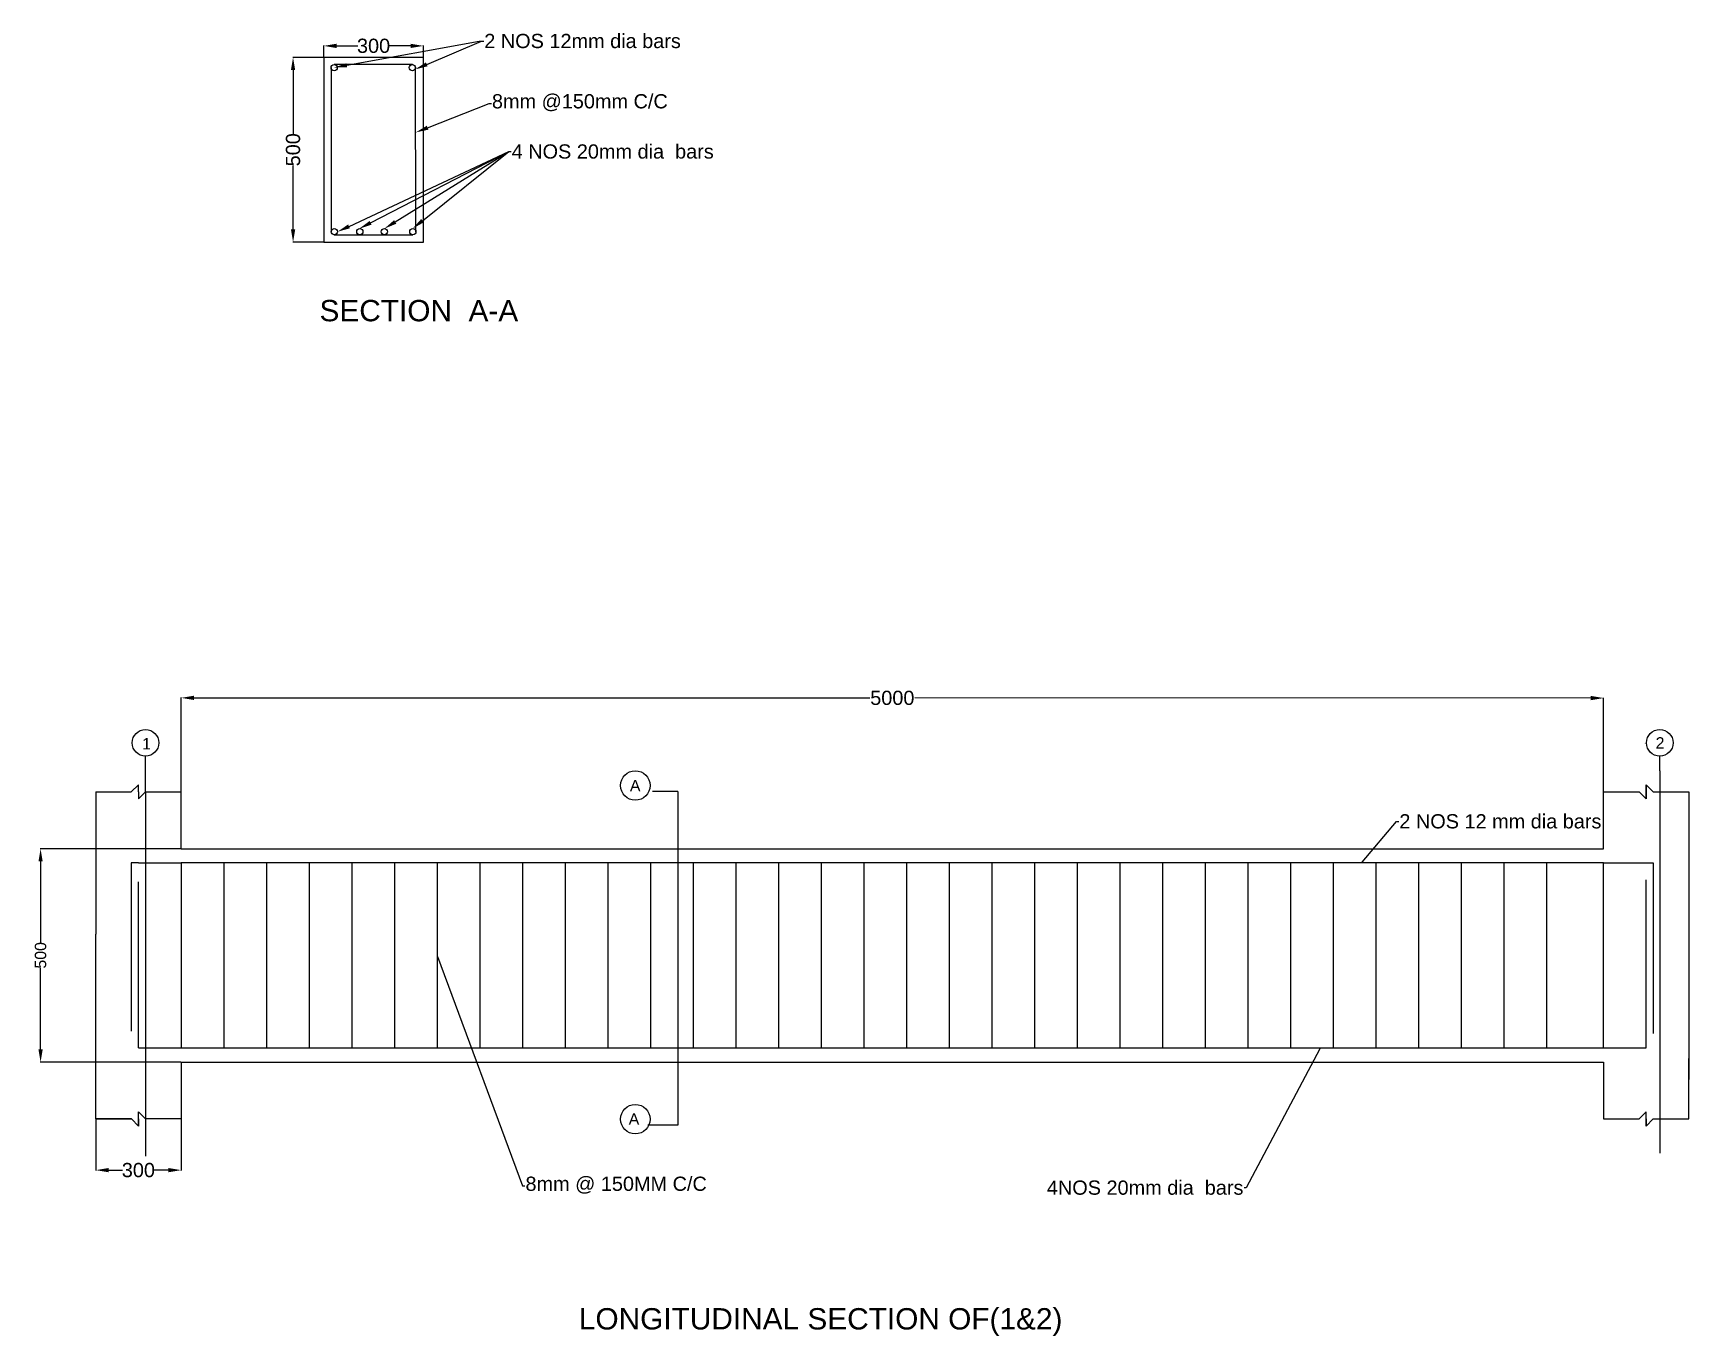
# Model space of a CAD drawing. Header units: millimetres. Extents: x -2939 to 23299, y 140 to 10993.
# Drawn here: x 1480 to 7300, y 140 to 4721 of the extents above; entities that cross this region are included whole.
import ezdxf
from ezdxf import colors
from ezdxf.entities.mleader import LeaderData, LeaderLine
from ezdxf.math import Vec2, Vec3

# ---------------------------------------------------------------- set-up
doc = ezdxf.new("R2010")
doc.units = ezdxf.units.MM
doc.styles.get("Standard").update_dxf_attribs({"font": 'arial.ttf'})
doc.dimstyles.new('ISO-25', dxfattribs={"dimtxt": 2.5, "dimasz": 2.5, "dimexe": 1.25, "dimexo": 0.625, "dimtad": 1, "dimtxsty": 'Standard', "dimcen": 2.5, "dimadec": 0, "dimazin": 0, "dimtfac": 1, "dimtmove": 0, "dimatfit": 3, "dimfxl": 1, "dimarcsym": 0})

msp = doc.modelspace()

# ---------------------------------------------------------------- texts
at = {"attachment_point": 1}
for s, width, heights, insert, char_height in [('SECTION  A-A', 1227.41506, [234.993], (2486.543, 3782.4), 75), ('1', 10.43077, [0], (1862.945, 2242.175), 40), ('A ', 6.10262, [0], (7144.41, 2225.44), 2.5), ('A ', 6.10262, [0], (7144.41, 2225.44), 2.5), ('A ', 6.10262, [0], (7144.41, 2225.44), 2.5), ('A ', 6.10262, [0], (7145.88, 2225.44), 2.5), ('A', 23.17727, [0], (3577.56, 2094.854), 40), ('A', 23.17727, [0], (3573.326, 923.072), 40)]:
    msp.add_mtext_dynamic_manual_height_columns(s, width=width, gutter_width=12.5, heights=heights, dxfattribs=dict(at, insert=insert, char_height=char_height))
for s, insert, char_height in [('2', (7183.014, 2245.227), 40), ('LONGITUDINAL SECTION OF(1&2)', (3398.217, 237.964), 75)]:
    msp.add_mtext(s, dxfattribs=dict(at, insert=insert, char_height=char_height))

# ---------------------------------------------------------------- blocks, each defined once
blk = doc.blocks.new('*D1')
at = {"color": 0, "lineweight": -2, "transparency": 16777216}
for p, q in [((1999.3, 1853.2), (1504.9, 1853.2)), ((1506.1, 1808.2), (1506.1, 1522.9)), ((1506.1, 1148.2), (1506.1, 1433.4)), ((1999.3, 1103.2), (1504.9, 1103.2))]:
    blk.add_line(p, q, dxfattribs=at)
at = {"color": 0, "transparency": 16777216}
for points in [[(1498.6, 1808.2), (1513.6, 1808.2), (1506.1, 1853.2)], [(1498.6, 1148.2), (1513.6, 1148.2), (1506.1, 1103.2)]]:
    blk.add_solid(points, dxfattribs=at)
at = {"layer": 'Defpoints', "color": 0, "transparency": 16777216}
for p in [(1999.9, 1853.2), (1506.1, 1103.2), (1999.9, 1103.2)]:
    blk.add_point(p, dxfattribs=at)
at = {"color": 0, "transparency": 16777216, "insert": (1506.1, 1478.2), "char_height": 40, "attachment_point": 5, "rotation": 90}
blk.add_mtext('500 ', dxfattribs=at)
blk = doc.blocks.new('*D2')
at = {"color": 0, "lineweight": -2, "transparency": 16777216}
for p, q in [((1999.9, 2054.5), (2000, 2384.8)), ((2045, 2383.5), (4420.4, 2383.2)), ((6955, 2382.8), (4579.5, 2383.1)), ((6999.9, 2053.8), (7000, 2384.1))]:
    blk.add_line(p, q, dxfattribs=at)
at = {"color": 0, "transparency": 16777216}
for points in [[(2045, 2391), (2045, 2376), (2000, 2383.5)], [(6955, 2390.3), (6955, 2375.3), (7000, 2382.8)]]:
    blk.add_solid(points, dxfattribs=at)
at = {"layer": 'Defpoints', "color": 0, "transparency": 16777216}
for p in [(7000, 2382.8), (1999.9, 2053.9), (6999.9, 2053.2)]:
    blk.add_point(p, dxfattribs=at)
at = {"color": 0, "transparency": 16777216, "insert": (4500, 2383.2), "char_height": 50, "attachment_point": 5, "rotation": 359.99199}
blk.add_mtext('5000', dxfattribs=at)
blk = doc.blocks.new('*D3')
at = {"color": 0, "lineweight": -2, "transparency": 16777216}
for p, q in [((1699.9, 902.5), (1699.9, 721.9)), ((1999.9, 902.5), (1999.9, 721.9)), ((1744.9, 723.1), (1794.2, 723.1)), ((1954.9, 723.1), (1905.7, 723.1))]:
    blk.add_line(p, q, dxfattribs=at)
at = {"color": 0, "transparency": 16777216}
for points in [[(1744.9, 730.6), (1744.9, 715.6), (1699.9, 723.1)], [(1954.9, 730.6), (1954.9, 715.6), (1999.9, 723.1)]]:
    blk.add_solid(points, dxfattribs=at)
at = {"layer": 'Defpoints', "color": 0, "transparency": 16777216}
for p in [(1699.9, 903.2), (1999.9, 903.2), (1999.9, 723.1)]:
    blk.add_point(p, dxfattribs=at)
at = {"color": 0, "transparency": 16777216, "insert": (1849.9, 723.1), "char_height": 50, "attachment_point": 5}
blk.add_mtext('300', dxfattribs=at)
blk = doc.blocks.new('*D6')
at = {"color": 0, "lineweight": -2, "transparency": 16777216}
for p, q in [((2501.5, 4635.9), (2501.5, 4676.8)), ((2546.5, 4675.6), (2620.8, 4675.6)), ((2806.5, 4675.6), (2732.3, 4675.6)), ((2851.5, 4635.9), (2851.5, 4676.8))]:
    blk.add_line(p, q, dxfattribs=at)
at = {"color": 0, "transparency": 16777216}
for points in [[(2546.5, 4683.1), (2546.5, 4668.1), (2501.5, 4675.6)], [(2806.5, 4683.1), (2806.5, 4668.1), (2851.5, 4675.6)]]:
    blk.add_solid(points, dxfattribs=at)
at = {"layer": 'Defpoints', "color": 0, "transparency": 16777216}
for p in [(2851.5, 4675.6), (2501.5, 4635.3), (2851.5, 4635.3)]:
    blk.add_point(p, dxfattribs=at)
at = {"color": 0, "transparency": 16777216, "insert": (2676.5, 4675.6), "char_height": 50, "attachment_point": 5}
blk.add_mtext('300', dxfattribs=at)
blk = doc.blocks.new('*D7')
at = {"color": 0, "lineweight": -2, "transparency": 16777216}
for p, q in [((2500.9, 4635.3), (2392.4, 4635.3)), ((2393.6, 4590.3), (2393.6, 4366.1)), ((2393.6, 4030.3), (2393.6, 4254.5)), ((2500.9, 3985.3), (2392.4, 3985.3))]:
    blk.add_line(p, q, dxfattribs=at)
at = {"color": 0, "transparency": 16777216}
for points in [[(2386.1, 4590.3), (2401.1, 4590.3), (2393.6, 4635.3)], [(2386.1, 4030.3), (2401.1, 4030.3), (2393.6, 3985.3)]]:
    blk.add_solid(points, dxfattribs=at)
at = {"layer": 'Defpoints', "color": 0, "transparency": 16777216}
for p in [(2501.5, 4635.3), (2393.6, 3985.3), (2501.5, 3985.3)]:
    blk.add_point(p, dxfattribs=at)
at = {"color": 0, "transparency": 16777216, "insert": (2393.6, 4310.3), "char_height": 50, "attachment_point": 5, "rotation": 90}
blk.add_mtext('500', dxfattribs=at)

# ---------------------------------------------------------------- dimensions: what is measured, and where the dimension line sits
dim = msp.add_linear_dim(base=(2851.523, 4675.579), p1=(2501.523, 4635.319), p2=(2851.523, 4635.319), text='300', dimstyle='ISO-25', override={"dimtxt": 50, "dimasz": 45, "dimtad": 0})
dim.commit()
dim.dimension.update_dxf_attribs({"geometry": '*D6', "text_midpoint": (2676.523, 4675.579)})
for base, p1, p2, text, override, picture, middle in [((2393.606, 3985.319), (2501.523, 4635.319), (2501.523, 3985.319), '500', {"dimtxt": 50, "dimasz": 45, "dimtad": 0}, '*D7', (2393.606, 4310.319)), ((1506.103, 1103.166), (1999.926, 1853.166), (1999.926, 1103.166), '500 ', {"dimtxt": 40, "dimasz": 45, "dimtad": 0}, '*D1', (1506.103, 1478.166))]:
    dim = msp.add_linear_dim(base=base, p1=p1, p2=p2, angle=90, text=text, dimstyle='ISO-25', override=override)
    dim.commit()
    dim.dimension.update_dxf_attribs({"geometry": picture, "text_midpoint": middle})
dim = msp.add_aligned_dim(p1=(1999.926, 2053.865), p2=(6999.926, 2053.166), distance=329.643, dimstyle='ISO-25', override={"dimtxt": 50, "dimasz": 45, "dimgap": 5, "dimtad": 0})
dim.commit()
dim.dimension.update_dxf_attribs({"geometry": '*D2', "text_midpoint": (4499.972, 2383.159)})
dim = msp.add_linear_dim(base=(1999.926, 723.109), p1=(1699.926, 903.166), p2=(1999.926, 903.166), dimstyle='ISO-25', override={"dimtxt": 50, "dimasz": 45, "dimtad": 0})
dim.commit()
dim.dimension.update_dxf_attribs({"geometry": '*D3', "text_midpoint": (1849.926, 723.109)})

# ---------------------------------------------------------------- linework, layer by layer
for p, q in [((2501.523, 4635.319), (2501.523, 3985.319)), ((2851.523, 4635.319), (2501.523, 4635.319)), ((2527.106, 4599.355), (2527.668, 4022.056)), ((2813.163, 4610.319), (2538.07, 4610.319)), ((2825.628, 4022.066), (2824.127, 4599.355)), ((2851.523, 3985.319), (2851.523, 4635.319)), ((2501.523, 3985.319), (2851.523, 3985.319)), ((2538.632, 4011.102), (2814.664, 4011.102)), ((1874.925, 2052.958), (1874.925, 2178.495)), ((7197.293, 2127.351), (7197.293, 2178.496)), ((7197.293, 2127.351), (7197.293, 782.887)), ((1699.926, 2053.166), (1824.926, 2053.304)), ((1699.926, 2053.166), (1699.926, 1553.166)), ((1824.926, 2053.304), (1849.926, 2078.074)), ((1849.926, 2053.166), (1849.926, 2078.074)), ((1849.926, 2053.166), (1849.926, 2028.166)), ((1849.926, 2053.166), (1849.926, 2028.166)), ((1874.925, 2052.958), (1849.926, 2028.166)), ((1874.925, 2052.958), (1999.926, 2052.958)), ((1874.925, 2052.958), (1874.925, 771.892)), ((1999.926, 1853.166), (1999.926, 2053.166)), ((3745.968, 2053.865), (3656.892, 2053.865)), ((3745.968, 2053.865), (3745.968, 880.992)), ((6999.926, 1853.166), (6999.926, 2053.166)), ((6999.926, 2053.166), (7124.928, 2052.848)), ((7124.928, 2052.848), (7149.926, 2028.166)), ((7149.926, 2053.166), (7149.926, 2078.166)), ((7149.926, 2078.166), (7149.926, 2053.166)), ((7174.921, 2053.645), (7149.926, 2078.166)), ((7149.926, 2053.166), (7149.926, 2028.166)), ((7149.926, 2028.166), (7149.926, 2053.166)), ((7174.921, 2053.645), (7299.926, 2053.645)), ((7299.926, 2053.166), (7299.926, 1042.296)), ((6999.803, 1888.138), (6999.803, 1888.138)), ((1999.926, 1853.166), (6999.926, 1853.166)), ((1849.926, 1803.166), (1824.926, 1803.166)), ((1824.926, 1803.166), (1824.926, 1212.203)), ((1849.926, 1803.166), (1999.926, 1803.166)), ((6999.926, 1803.166), (1999.926, 1803.166)), ((1999.926, 1803.166), (1999.926, 1153.166)), ((2149.926, 1803.166), (2149.926, 1153.166)), ((2299.926, 1803.166), (2299.926, 1153.166)), ((2449.926, 1803.166), (2449.926, 1153.166)), ((2599.926, 1803.166), (2599.926, 1153.166)), ((2749.926, 1803.166), (2749.926, 1153.166)), ((2899.926, 1803.166), (2899.926, 1153.166)), ((3049.926, 1803.166), (3049.926, 1153.166)), ((3199.926, 1803.166), (3199.926, 1153.166)), ((3349.926, 1803.166), (3349.926, 1153.166)), ((3499.926, 1803.166), (3499.926, 1153.166)), ((3649.926, 1803.166), (3649.926, 1153.166)), ((3799.926, 1803.166), (3799.926, 1153.166)), ((3949.926, 1803.166), (3949.926, 1153.166)), ((4099.926, 1803.166), (4099.926, 1153.166)), ((4249.926, 1803.166), (4249.926, 1153.166)), ((4399.926, 1803.166), (4399.926, 1153.166)), ((4549.926, 1803.166), (4549.926, 1153.166)), ((4699.926, 1803.166), (4699.926, 1153.166)), ((4849.926, 1803.166), (4849.926, 1153.166)), ((4999.926, 1803.166), (4999.926, 1153.166)), ((5149.926, 1803.166), (5149.926, 1153.166)), ((5299.926, 1803.166), (5299.926, 1153.166)), ((5449.926, 1803.166), (5449.926, 1153.166)), ((5599.926, 1803.166), (5599.926, 1153.166)), ((5749.926, 1803.166), (5749.926, 1153.166)), ((5899.926, 1803.166), (5899.926, 1153.166)), ((6049.926, 1803.166), (6049.926, 1153.166)), ((6199.926, 1803.166), (6199.926, 1153.166)), ((6349.926, 1803.166), (6349.926, 1153.166)), ((6499.926, 1803.166), (6499.926, 1153.166)), ((6649.926, 1803.166), (6649.926, 1153.166)), ((6799.926, 1803.166), (6799.926, 1153.166)), ((6999.926, 1153.166), (6999.926, 1803.166)), ((6999.926, 1803.166), (7149.926, 1803.166)), ((7149.926, 1803.166), (7149.926, 1803.166)), ((7149.926, 1803.166), (7174.926, 1803.166)), ((7174.926, 1803.166), (7174.926, 1203.7)), ((1849.926, 1153.166), (1849.926, 1736.927)), ((7149.926, 1153.166), (7149.926, 1744.053)), ((1699.926, 903.166), (1699.926, 1553.166)), ((6999.926, 1188.138), (6999.803, 1188.138)), ((6999.803, 1188.138), (6999.926, 1188.057)), ((1849.926, 1153.166), (1999.926, 1153.166)), ((1999.926, 1153.166), (6999.926, 1153.166)), ((6999.926, 1153.166), (7149.926, 1153.166)), ((7299.926, 903.166), (7299.926, 1115.59)), ((1999.926, 1103.166), (6999.926, 1103.166)), ((1999.926, 1103.166), (1999.926, 903.166)), ((6999.926, 1103.166), (6999.926, 903.166)), ((1699.926, 903.166), (1826.008, 903.166)), ((1826.008, 903.166), (1699.926, 903.166)), ((1826.008, 903.166), (1849.926, 878.166)), ((1849.926, 903.166), (1849.926, 928.166)), ((1874.455, 903.166), (1849.926, 928.166)), ((1849.926, 903.166), (1849.926, 878.166)), ((1849.926, 878.166), (1849.926, 903.166)), ((1999.926, 903.166), (1874.455, 903.166)), ((3745.968, 880.992), (3640.191, 880.992)), ((6999.926, 903.166), (7124.926, 903.166)), ((6999.926, 903.166), (7124.926, 903.166)), ((7149.926, 928.166), (7124.926, 903.166)), ((7149.926, 903.166), (7149.926, 928.166)), ((7149.926, 903.166), (7149.926, 878.166)), ((7149.926, 878.166), (7149.926, 903.166)), ((7149.926, 878.166), (7174.247, 903.166)), ((7174.247, 903.166), (7299.926, 903.166))]:
    msp.add_line(p, q)
for centre, radius in [((2538.07, 4599.355), 10.964), ((2813.163, 4599.355), 10.964), ((2538.632, 4022.066), 10.964), ((2628.156, 4022.066), 10.964), ((2714.482, 4022.066), 10.964), ((2814.664, 4022.066), 10.964), ((1874.925, 2225.44), 46.945), ((7197.569, 2225.44), 46.945), ((3596.503, 2075.318), 51.834), ((3596.503, 902.445), 51.834)]:
    msp.add_circle(centre, radius)

msp.set_redraw_order([(e.dxf.handle, doc.entitydb.next_handle()) for e in msp.query("TEXT MTEXT ATTDEF DIMENSION ARC_DIMENSION")])  # texts and dimensions are drawn at this point

# ---------------------------------------------------------------- leaders
ml = msp.add_multileader_mtext('Standard')
ml.set_content('', color=256)
ml.set_leader_properties()
ml.build(insert=Vec2(0, 0))
ml.multileader.update_dxf_attribs({"arrow_head_size": 45})
ctx = ml.context
ctx.base_point, ctx.char_height, ctx.arrow_head_size, ctx.plane_origin = Vec3(3055.664, 4692.416), 50, 45, Vec3(2538.07, 4599.355)
notes = []
notes.append((ctx, [(0, (1, 1, 0), (3047.664, 4692.416), (1, 0), 8, [(0, [(2538.07, 4599.355)], 0, [])])]))
ctx.mtext.insert, ctx.mtext.flow_direction = Vec3(3057.664, 4717.416), 5
ml = msp.add_multileader_mtext('Standard')
ml.set_content('2 NOS 12mm dia bars', color=256)
ml.set_leader_properties()
ml.build(insert=Vec2(0, 0))
ml.multileader.update_dxf_attribs({"arrow_head_size": 45})
ctx = ml.context
ctx.base_point, ctx.char_height, ctx.arrow_head_size, ctx.plane_origin = Vec3(3063.664, 4692.416), 50, 45, Vec3(2822.123, 4593.037)
notes.append((ctx, [(0, (1, 1, 0), (3055.664, 4692.416), (1, 0), 8, [(0, [(2822.123, 4593.037)], 0, [])])]))
ctx.mtext.insert, ctx.mtext.flow_direction = Vec3(3065.664, 4717.843), 5
ml = msp.add_multileader_mtext('Standard')
ml.set_content('8mm @150mm C/C', color=256)
ml.set_leader_properties()
ml.build(insert=Vec2(0, 0))
ml.multileader.update_dxf_attribs({"arrow_head_size": 45})
ctx = ml.context
ctx.base_point, ctx.char_height, ctx.arrow_head_size, ctx.plane_origin = Vec3(3090.65, 4473.504), 50, 45, Vec3(2824.72, 4371.373)
notes.append((ctx, [(0, (1, 1, 0), (3082.65, 4473.504), (1, 0), 8, [(0, [(2824.72, 4371.373)], 0, [])])]))
ctx.mtext.insert, ctx.mtext.flow_direction = Vec3(3092.65, 4505.854), 5
ml = msp.add_multileader_mtext('Standard')
ml.set_content('', color=256)
ml.set_leader_properties()
ml.build(insert=Vec2(0, 0))
ml.multileader.update_dxf_attribs({"arrow_head_size": 45})
ctx = ml.context
ctx.base_point, ctx.char_height, ctx.arrow_head_size, ctx.plane_origin = Vec3(3159.975, 4303.962), 50, 45, Vec3(2549.596, 4022.066)
notes.append((ctx, [(0, (1, 1, 0), (3151.975, 4303.962), (1, 0), 8, [(0, [(2549.596, 4022.066)], 0, [])])]))
ctx.mtext.insert, ctx.mtext.flow_direction = Vec3(3161.975, 4328.962), 5
ml = msp.add_multileader_mtext('Standard')
ml.set_content('', color=256)
ml.set_leader_properties()
ml.build(insert=Vec2(0, 0))
ml.multileader.update_dxf_attribs({"arrow_head_size": 45})
ctx = ml.context
ctx.base_point, ctx.char_height, ctx.arrow_head_size, ctx.plane_origin = Vec3(3159.975, 4303.962), 50, 45, Vec3(2625.961, 4032.808)
notes.append((ctx, [(0, (1, 1, 0), (3151.975, 4303.962), (1, 0), 8, [(0, [(2625.961, 4032.808)], 0, [])])]))
ctx.mtext.insert, ctx.mtext.flow_direction = Vec3(3161.975, 4328.962), 5
ml = msp.add_multileader_mtext('Standard')
ml.set_content('', color=256)
ml.set_leader_properties()
ml.build(insert=Vec2(0, 0))
ml.multileader.update_dxf_attribs({"arrow_head_size": 45})
ctx = ml.context
ctx.base_point, ctx.char_height, ctx.arrow_head_size, ctx.plane_origin = Vec3(3159.975, 4303.962), 50, 45, Vec3(2714.482, 4033.03)
notes.append((ctx, [(0, (1, 1, 0), (3151.975, 4303.962), (1, 0), 8, [(0, [(2714.482, 4033.03)], 0, [])])]))
ctx.mtext.insert, ctx.mtext.flow_direction = Vec3(3161.975, 4328.962), 5
ml = msp.add_multileader_mtext('Standard')
ml.set_content('4 NOS 20mm dia  bars', color=256)
ml.set_leader_properties()
ml.build(insert=Vec2(0, 0))
ml.multileader.update_dxf_attribs({"arrow_head_size": 45})
ctx = ml.context
ctx.base_point, ctx.char_height, ctx.arrow_head_size, ctx.plane_origin = Vec3(3159.975, 4303.962), 50, 45, Vec3(2813.428, 4032.96)
notes.append((ctx, [(0, (1, 1, 0), (3151.975, 4303.962), (1, 0), 8, [(0, [(2813.428, 4032.96)], 0, [])])]))
ctx.mtext.insert, ctx.mtext.flow_direction = Vec3(3161.975, 4329.389), 5
ml = msp.add_multileader_mtext('Standard')
ml.set_content('2 NOS 12 mm dia bars', color=256)
ml.set_leader_properties()
ml.build(insert=Vec2(0, 0))
ctx = ml.context
ctx.base_point, ctx.char_height, ctx.plane_origin = Vec3(6280.164, 1949.069), 50, Vec3(6149.267, 1803.166)
notes.append((ctx, [(0, (1, 1, 0), (6272.164, 1949.069), (1, 0), 8, [(0, [(6149.267, 1803.166)], 0, [])])]))
ctx.mtext.insert, ctx.mtext.flow_direction = Vec3(6282.164, 1974.495), 5
ml = msp.add_multileader_mtext('Standard')
ml.set_content('8mm @ 150MM C/C ', color=256)
ml.set_leader_properties()
ml.build(insert=Vec2(0, 0))
ctx = ml.context
ctx.base_point, ctx.char_height, ctx.plane_origin = Vec3(3208.526, 667.911), 50, Vec3(2899.926, 1478.166)
notes.append((ctx, [(0, (1, 1, 0), (3200.526, 667.911), (1, 0), 8, [(0, [(2899.926, 1478.166)], 0, [])])]))
ctx.mtext.insert, ctx.mtext.flow_direction = Vec3(3210.526, 700.261), 5
ml = msp.add_multileader_mtext('Standard')
ml.set_content('4NOS 20mm dia  bars', color=256)
ml.set_leader_properties()
ml.build(insert=Vec2(0, 0))
ctx = ml.context
ctx.base_point, ctx.char_height, ctx.plane_origin = Vec3(5044.75, 661.243), 50, Vec3(6004.633, 1153.166)
ctx.text_align_type = 2
notes.append((ctx, [(0, (1, 1, 0), (5744.164, 661.243), (-1, 0), 8, [(0, [(6004.633, 1153.166)], 0, [])])]))
ctx.mtext.insert, ctx.mtext.alignment, ctx.mtext.flow_direction = Vec3(5734.164, 686.669), 3, 5
for ctx, leaders in notes:
    for number, flags, end, landing, length, lines in leaders:
        leader = LeaderData()
        leader.index, (leader.has_last_leader_line, leader.has_dogleg_vector, leader.attachment_direction) = number, flags
        leader.last_leader_point, leader.dogleg_vector, leader.dogleg_length = Vec3(end), Vec3(landing), length
        for number, points, colour, breaks in lines:
            line = LeaderLine()
            line.index, line.vertices, line.color, line.breaks = number, Vec3.list(points), colors.encode_raw_color(colour), breaks
            leader.lines.append(line)
        ctx.leaders.append(leader)

doc.saveas('drawing.dxf')
